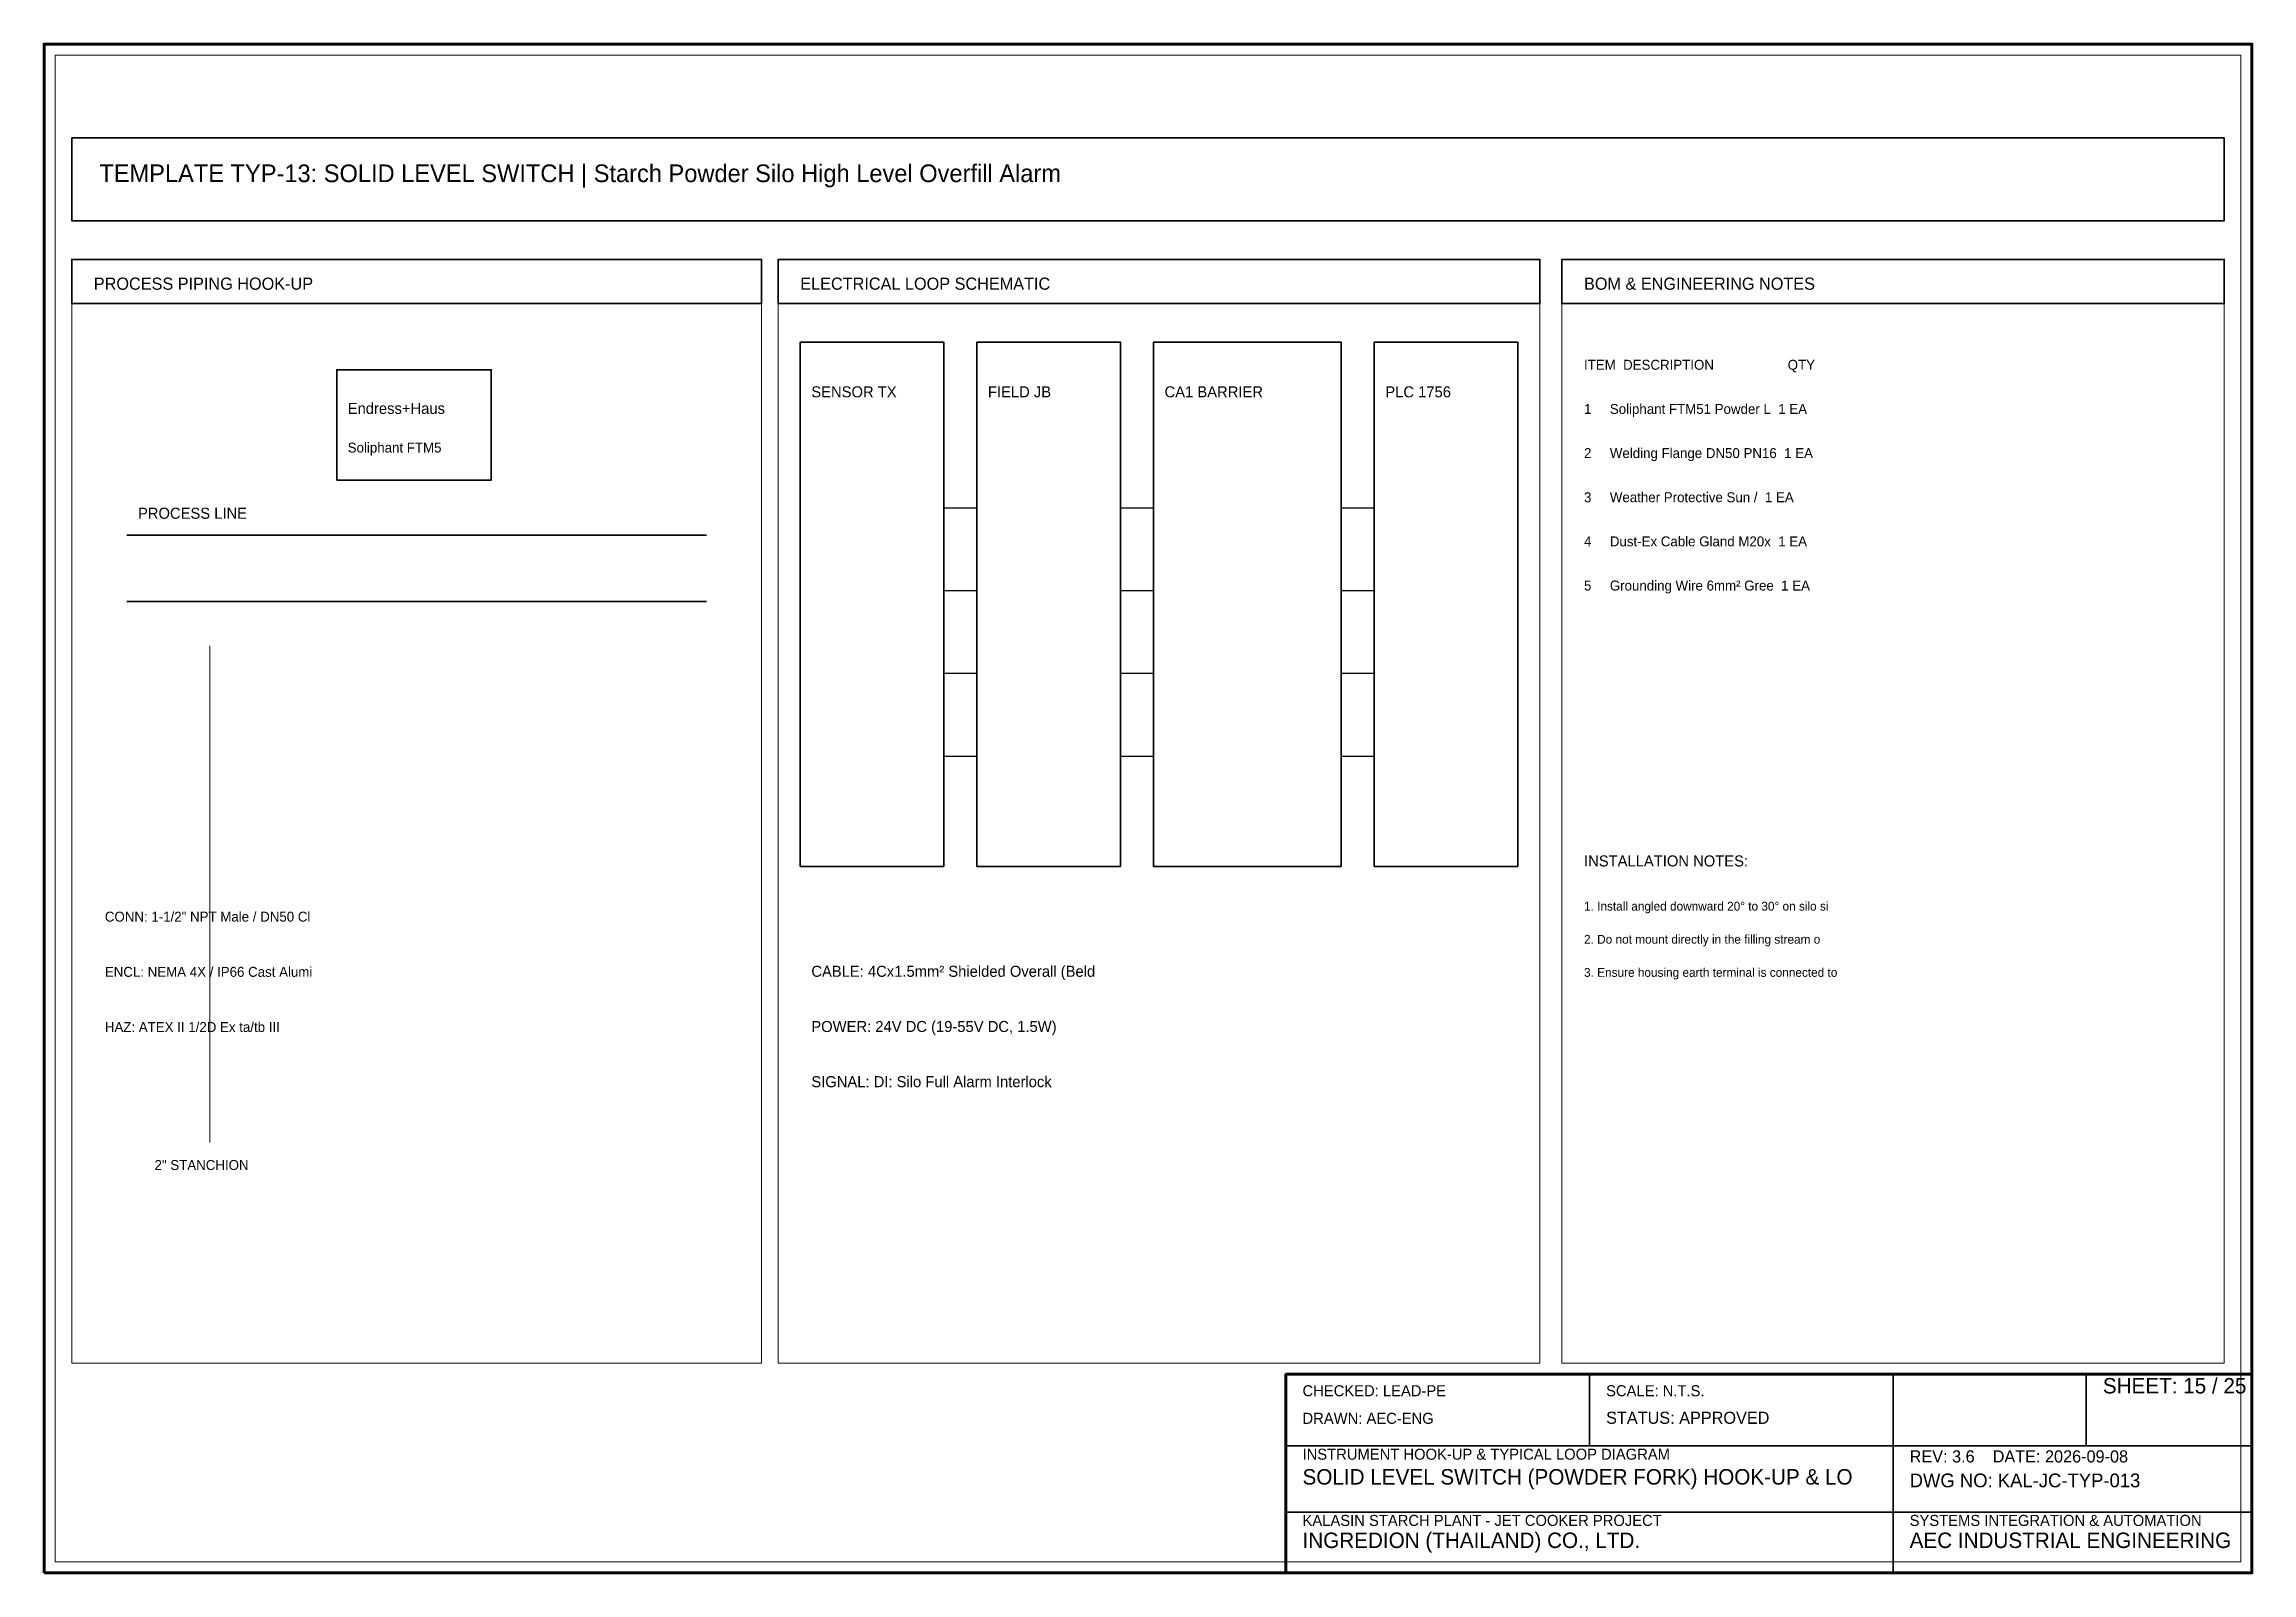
# Model space of a CAD drawing. Header units: millimetres. Extents: x 0 to 2200, y -1280 to 277.
# Drawn here: x 1800 to 2200, y -640 to -363 of the extents above; entities that cross this region are included whole.
import ezdxf

# ---------------------------------------------------------------- set-up
doc = ezdxf.new("R2010")
doc.units = ezdxf.units.MM
for name, color, linetype, lineweight in [('0_BORDER', 7, 'Continuous', 70), ('0_TITLE_BLOCK', 4, 'Continuous', 35), ('IE-CABLE', 6, 'Continuous', 25), ('IE-EQUIP', 2, 'Continuous', 35), ('IE-WIRE', 1, 'Continuous', 25), ('NOTATIONS', 8, 'Continuous', 18), ('RELAYS', 30, 'Continuous', 35), ('TER', 3, 'Continuous', 35), ('TEXTS', 7, 'Continuous', 25)]:
    doc.layers.add(name, color=color, linetype=linetype, lineweight=lineweight)

msp = doc.modelspace()

# ---------------------------------------------------------------- texts
at = {"layer": '0_TITLE_BLOCK'}
for s, height, p in [('TEMPLATE TYP-13: SOLID LEVEL SWITCH | Starch Powder Silo High Level Overfill Alarm', 3.2, (1810, -388)), ('PROCESS PIPING HOOK-UP', 2.2, (1809, -407.5)), ('ELECTRICAL LOOP SCHEMATIC', 2.2, (1937, -407.5)), ('BOM & ENGINEERING NOTES', 2.2, (2079, -407.5)), ('ITEM  DESCRIPTION                    QTY', 1.8, (2079, -422)), ('INSTALLATION NOTES:', 2, (2079, -512)), ('SHEET: 15 / 25', 2.8, (2173, -607.5)), ('STATUS: APPROVED', 2.2, (2083, -613)), ('SOLID LEVEL SWITCH (POWDER FORK) HOOK-UP & LO', 2.8, (2028, -624)), ('INGREDION (THAILAND) CO., LTD.', 2.8, (2028, -635.5)), ('AEC INDUSTRIAL ENGINEERING', 2.8, (2138, -635.5))]:
    msp.add_text(s, height=height, dxfattribs=at).set_placement(p)
at = {"layer": 'IE-CABLE'}
msp.add_text('CABLE: 4Cx1.5mm² Shielded Overall (Beld', height=2, dxfattribs=at).set_placement((1939, -532))
at = {"layer": 'NOTATIONS'}
for s, height, p in [('Soliphant FTM5', 1.8, (1855, -437)), ('1. Install angled downward 20° to 30° on silo si', 1.6, (2079, -520)), ('2. Do not mount directly in the filling stream o', 1.6, (2079, -526)), ('3. Ensure housing earth terminal is connected to', 1.6, (2079, -532)), ('2" STANCHION', 1.8, (1820, -567))]:
    msp.add_text(s, height=height, dxfattribs=at).set_placement(p)
at = {"layer": 'TER'}
msp.add_text('FIELD JB', height=2, dxfattribs=at).set_placement((1971, -427))
at = {"layer": 'TEXTS'}
for s, height, p in [('Endress+Haus', 2, (1855, -430)), ('SENSOR TX', 2, (1939, -427)), ('CA1 BARRIER', 2, (2003, -427)), ('PLC 1756', 2, (2043, -427)), ('1     Soliphant FTM51 Powder L  1 EA', 1.8, (2079, -430)), ('2     Welding Flange DN50 PN16  1 EA', 1.8, (2079, -438)), ('PROCESS LINE', 2, (1817, -449)), ('3     Weather Protective Sun /  1 EA', 1.8, (2079, -446)), ('4     Dust-Ex Cable Gland M20x  1 EA', 1.8, (2079, -454)), ('5     Grounding Wire 6mm² Gree  1 EA', 1.8, (2079, -462)), ('CONN: 1-1/2" NPT Male / DN50 Cl', 1.8, (1811, -522)), ('ENCL: NEMA 4X / IP66 Cast Alumi', 1.8, (1811, -532)), ('POWER: 24V DC (19-55V DC, 1.5W)', 2, (1939, -542)), ('HAZ: ATEX II 1/2D Ex ta/tb III', 1.8, (1811, -542)), ('SIGNAL: DI: Silo Full Alarm Interlock', 2, (1939, -552)), ('CHECKED: LEAD-PE', 2, (2028, -608)), ('SCALE: N.T.S.', 2, (2083, -608)), ('DRAWN: AEC-ENG', 2, (2028, -613)), ('INSTRUMENT HOOK-UP & TYPICAL LOOP DIAGRAM', 2, (2028, -619.5)), ('REV: 3.6    DATE: 2026-09-08', 2.2, (2138, -620)), ('DWG NO: KAL-JC-TYP-013', 2.5, (2138, -624.5)), ('KALASIN STARCH PLANT - JET COOKER PROJECT', 2, (2028, -631.5)), ('SYSTEMS INTEGRATION & AUTOMATION', 2, (2138, -631.5))]:
    msp.add_text(s, height=height, dxfattribs=at).set_placement(p)

# ---------------------------------------------------------------- linework, layer by layer
at = {"layer": '0_BORDER'}
for points in [[(1800, -640), (2200, -640), (2200, -363), (1800, -363)], [(2025, -640), (2200, -640), (2200, -604), (2025, -604)]]:
    msp.add_lwpolyline(points, close=True, dxfattribs=at)
at = {"layer": '0_TITLE_BLOCK'}
for p, q in [((2080, -617), (2080, -604)), ((2135, -617), (2135, -604)), ((2170, -617), (2170, -604)), ((2025, -617), (2200, -617)), ((2135, -640), (2135, -617)), ((2025, -629), (2200, -629))]:
    msp.add_line(p, q, dxfattribs=at)
for points in [[(1805, -410), (1930, -410), (1930, -402), (1805, -402)], [(1933, -410), (2071, -410), (2071, -402), (1933, -402)], [(2075, -410), (2195, -410), (2195, -402), (2075, -402)]]:
    msp.add_lwpolyline(points, close=True, dxfattribs=at)
at = {"layer": 'IE-CABLE'}
for p, q in [((1995, -447), (2001, -447)), ((1995, -462), (2001, -462)), ((1995, -477), (2001, -477)), ((1995, -492), (2001, -492))]:
    msp.add_line(p, q, dxfattribs=at)
at = {"layer": 'IE-EQUIP'}
for p, q in [((1815, -452), (1920, -452)), ((1815, -464), (1920, -464))]:
    msp.add_line(p, q, dxfattribs=at)
for points in [[(1805, -395), (2195, -395), (2195, -380), (1805, -380)], [(1937, -512), (1963, -512), (1963, -417), (1937, -417)], [(2041, -512), (2067, -512), (2067, -417), (2041, -417)], [(1853, -442), (1881, -442), (1881, -422), (1853, -422)]]:
    msp.add_lwpolyline(points, close=True, dxfattribs=at)
at = {"layer": 'IE-WIRE'}
for p, q in [((1963, -447), (1969, -447)), ((2035, -447), (2041, -447)), ((1963, -462), (1969, -462)), ((2035, -462), (2041, -462)), ((1963, -477), (1969, -477)), ((2035, -477), (2041, -477)), ((1963, -492), (1969, -492)), ((2035, -492), (2041, -492))]:
    msp.add_line(p, q, dxfattribs=at)
at = {"layer": 'NOTATIONS'}
msp.add_line((1830, -562), (1830, -472), dxfattribs=at)
for points in [[(1802, -638), (2198, -638), (2198, -365), (1802, -365)], [(1805, -602), (1930, -602), (1930, -402), (1805, -402)], [(1933, -602), (2071, -602), (2071, -402), (1933, -402)], [(2075, -602), (2195, -602), (2195, -402), (2075, -402)]]:
    msp.add_lwpolyline(points, close=True, dxfattribs=at)
at = {"layer": 'RELAYS'}
msp.add_lwpolyline([(2001, -512), (2035, -512), (2035, -417), (2001, -417)], close=True, dxfattribs=at)
at = {"layer": 'TER'}
msp.add_lwpolyline([(1969, -512), (1995, -512), (1995, -417), (1969, -417)], close=True, dxfattribs=at)

msp.set_redraw_order([(e.dxf.handle, doc.entitydb.next_handle()) for e in msp.query("TEXT MTEXT ATTDEF DIMENSION ARC_DIMENSION")])  # texts and dimensions are drawn at this point

doc.saveas('drawing.dxf')
